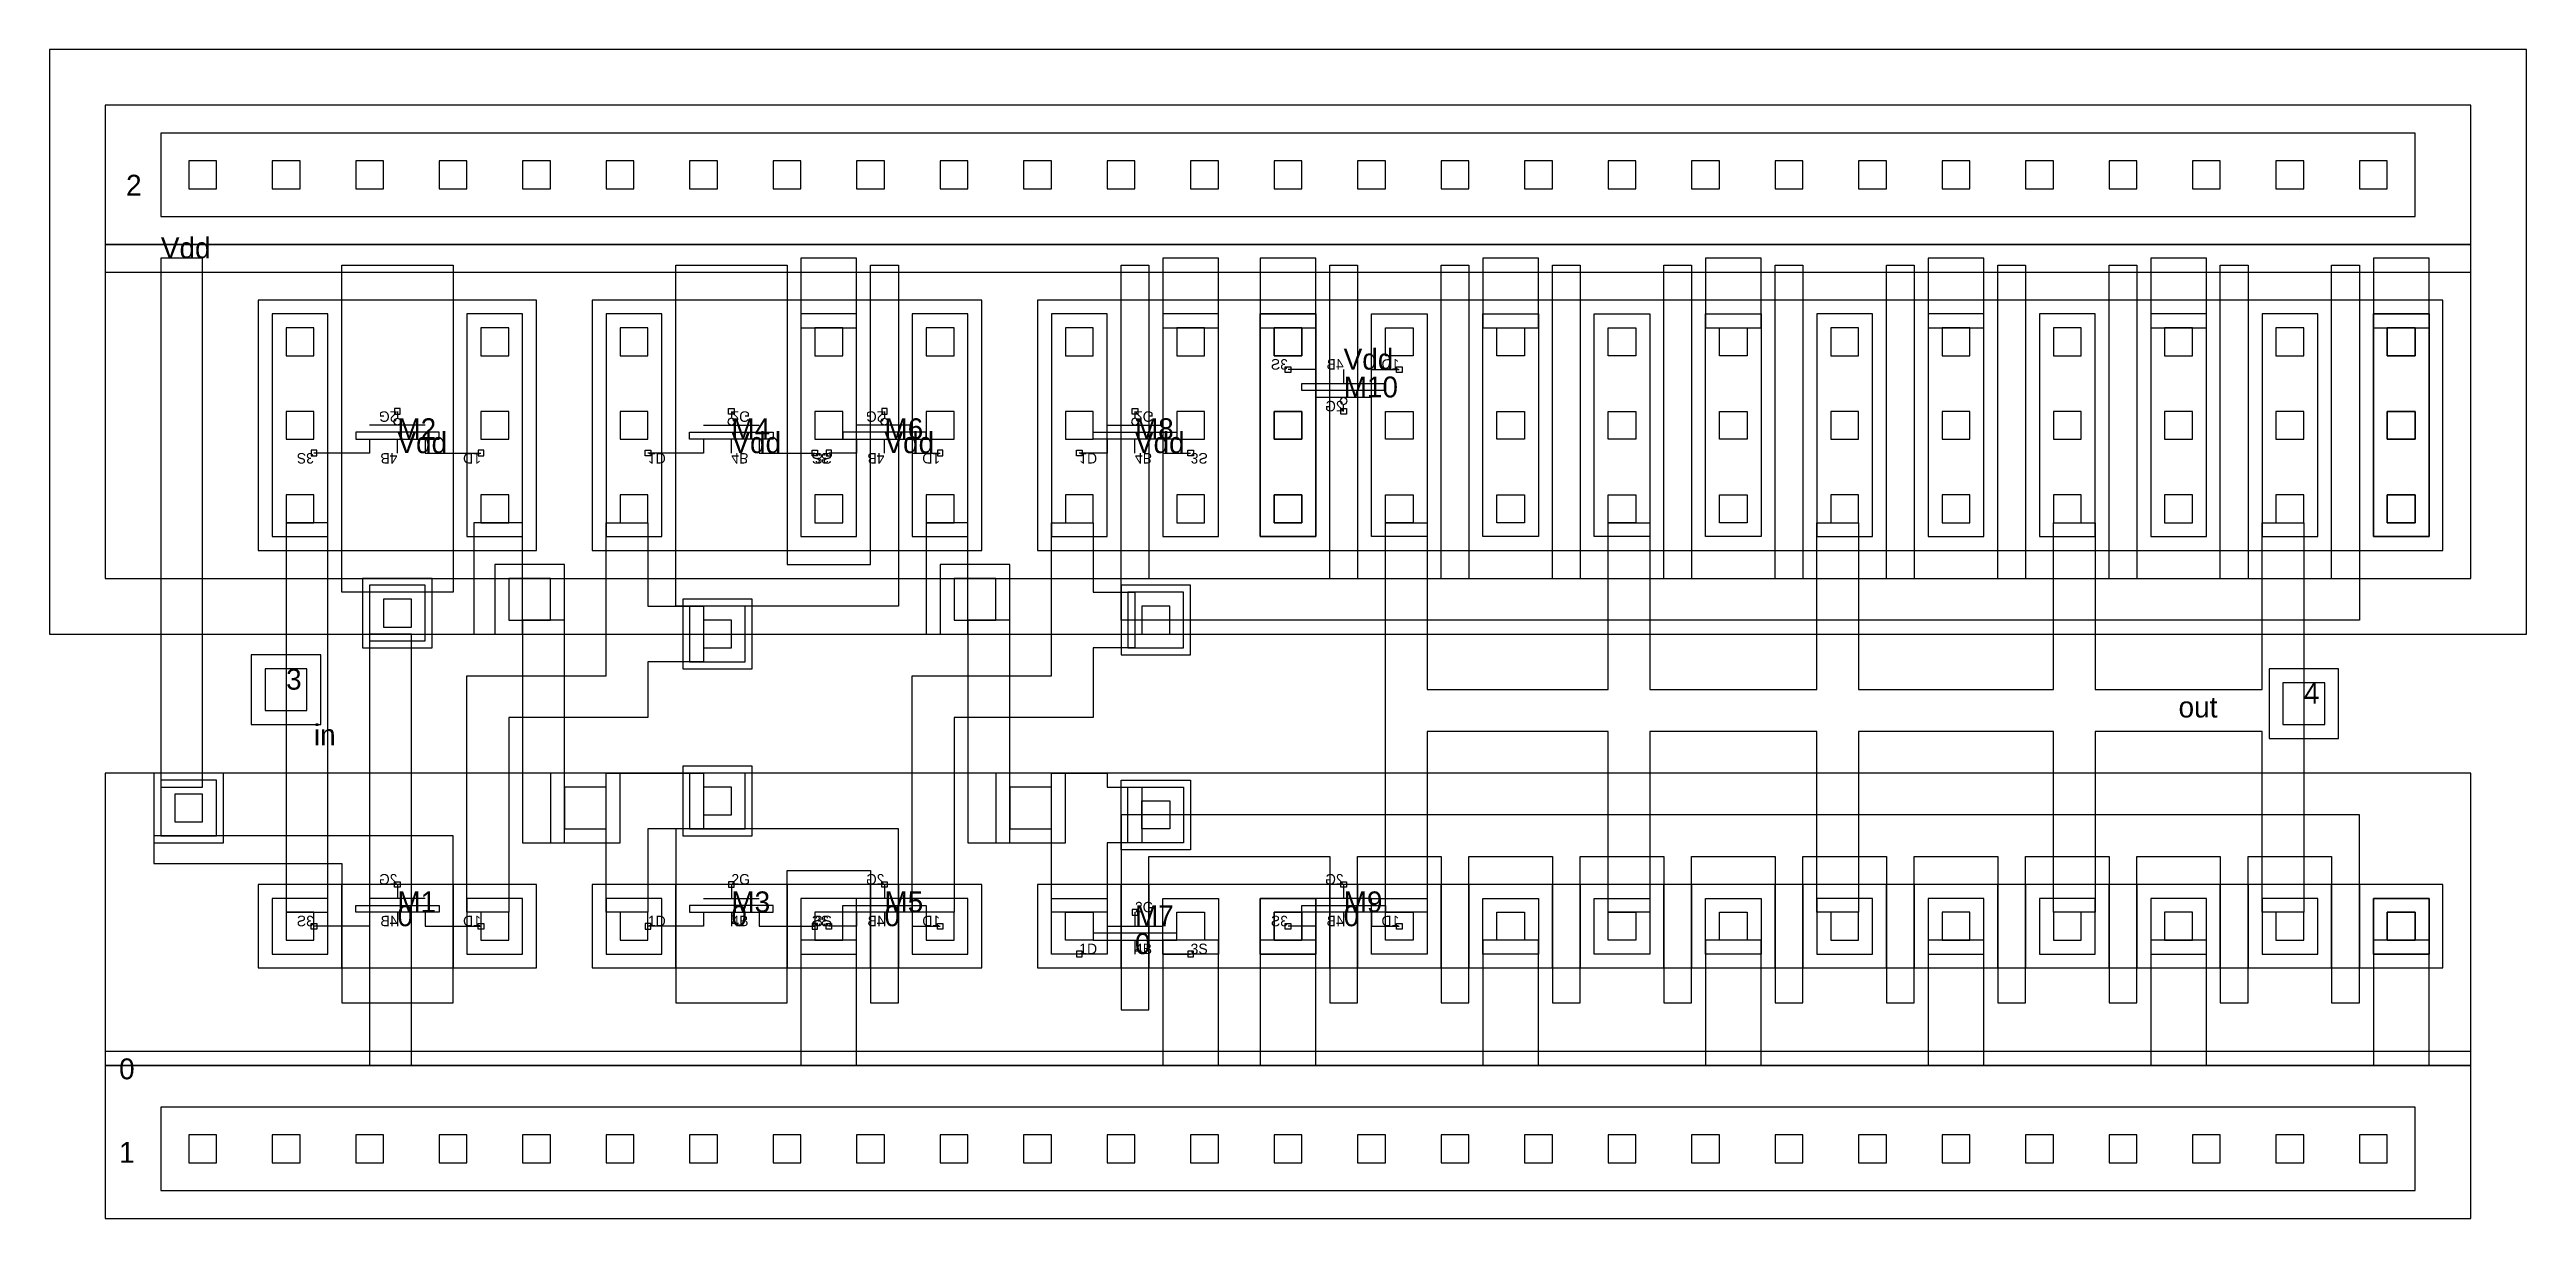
# Model space of a CAD drawing. Extents: x -4 to 794, y 0 to 644.
# Drawn here: x 616 to 794, y 110 to 194 of the extents above; entities that cross this region are included whole.
import ezdxf

# ---------------------------------------------------------------- set-up
doc = ezdxf.new("R2010")
doc.units = 0
for name, color, linetype in [('LAYER1', 7, 'CONTINUOUS'), ('LAYER10', 7, 'CONTINUOUS'), ('LAYER25', 7, 'CONTINUOUS'), ('LAYER4', 7, 'CONTINUOUS'), ('LAYER42', 7, 'CONTINUOUS'), ('LAYER43', 7, 'CONTINUOUS'), ('LAYER44', 7, 'CONTINUOUS'), ('LAYER45', 7, 'CONTINUOUS'), ('LAYER46', 7, 'CONTINUOUS'), ('LAYER49', 7, 'CONTINUOUS'), ('LAYER5', 7, 'CONTINUOUS'), ('LAYER50', 7, 'CONTINUOUS'), ('LAYER51', 7, 'CONTINUOUS'), ('LAYER6', 7, 'CONTINUOUS'), ('LAYER8', 7, 'CONTINUOUS'), ('LAYER9', 7, 'CONTINUOUS')]:
    doc.layers.add(name, color=color, linetype=linetype)

# ---------------------------------------------------------------- blocks, each defined once
blk = doc.blocks.new('CCM1_1')
at = {"layer": 'LAYER25'}
blk.add_lwpolyline([(-1, -1), (1, -1), (1, 1), (-1, 1), (-1, -1)], dxfattribs=at)
at = {"layer": 'LAYER49'}
blk.add_lwpolyline([(-2, -2), (2, -2), (2, 2), (-2, 2), (-2, -2)], dxfattribs=at)
blk = doc.blocks.new('CCM1_3')
at = {"layer": 'LAYER25'}
for points in [[(-1, 11), (1, 11), (1, 13), (-1, 13), (-1, 11)], [(-1, 5), (1, 5), (1, 7), (-1, 7), (-1, 5)], [(-1, -1), (1, -1), (1, 1), (-1, 1), (-1, -1)]]:
    blk.add_lwpolyline(points, dxfattribs=at)
at = {"layer": 'LAYER49'}
blk.add_lwpolyline([(-2, -2), (2, -2), (2, 14), (-2, 14), (-2, -2)], dxfattribs=at)
blk = doc.blocks.new('CCONT')
at = {"layer": 'LAYER25'}
blk.add_lwpolyline([(-1, -1), (1, -1), (1, 1), (-1, 1), (-1, -1)], dxfattribs=at)
blk = doc.blocks.new('CONT')
at = {"layer": 'LAYER25'}
blk.add_lwpolyline([(-1, -1), (1, -1), (1, 1), (-1, 1), (-1, -1)], dxfattribs=at)
blk = doc.blocks.new('M1V1M2')
at = {"layer": 'LAYER49'}
blk.add_lwpolyline([(-2.5, -2.5), (2.5, -2.5), (2.5, 2.5), (-2.5, 2.5), (-2.5, -2.5)], dxfattribs=at)
at = {"layer": 'LAYER50'}
blk.add_lwpolyline([(-1.5, -1.5), (1.5, -1.5), (1.5, 1.5), (-1.5, 1.5), (-1.5, -1.5)], dxfattribs=at)
at = {"layer": 'LAYER51'}
blk.add_lwpolyline([(-2.5, -2.5), (2.5, -2.5), (2.5, 2.5), (-2.5, 2.5), (-2.5, -2.5)], dxfattribs=at)
blk = doc.blocks.new('NMOS2X60_TOK')
at = {"layer": 'LAYER1'}
for points in [[(0, 2), (0, 1)], [(-2, 0), (-2, -1), (-4, -1)], [(-3, 0), (3, 0), (3, 0.5), (-3, 0.5), (-3, 0)], [(-2, 1), (2, 1)], [(0, 0), (0, -1)], [(2, 0), (2, -1), (4, -1)]]:
    blk.add_lwpolyline(points, dxfattribs=at)
at = {"layer": 'LAYER8'}
blk.add_lwpolyline([(-0.2, 1.8), (0.2, 1.8), (0.2, 2.2), (-0.2, 2.2), (-0.2, 1.8)], dxfattribs=at)
at = {"layer": 'LAYER9'}
for points in [[(-4.2, -1.2), (-3.8, -1.2), (-3.8, -0.8), (-4.2, -0.8), (-4.2, -1.2)], [(3.8, -1.2), (4.2, -1.2), (4.2, -0.8), (3.8, -0.8), (3.8, -1.2)]]:
    blk.add_lwpolyline(points, dxfattribs=at)
at = {"layer": 'LAYER5'}
for s, p in [('2G', (0, 2)), ('1D', (-4, -1)), ('4B', (0, -1)), ('3S', (4, -1))]:
    blk.add_text(s, height=0.75, dxfattribs=at).set_placement(p)
blk = doc.blocks.new('NMOS2X6_TOK')
at = {"layer": 'LAYER1'}
for points in [[(0, 2), (0, 1)], [(-2, 0), (-2, -1), (-4, -1)], [(-3, 0), (3, 0), (3, 0.5), (-3, 0.5), (-3, 0)], [(-2, 1), (2, 1)], [(0, 0), (0, -1)], [(2, 0), (2, -1), (4, -1)]]:
    blk.add_lwpolyline(points, dxfattribs=at)
at = {"layer": 'LAYER8'}
blk.add_lwpolyline([(-0.2, 1.8), (0.2, 1.8), (0.2, 2.2), (-0.2, 2.2), (-0.2, 1.8)], dxfattribs=at)
at = {"layer": 'LAYER9'}
for points in [[(-4.2, -1.2), (-3.8, -1.2), (-3.8, -0.8), (-4.2, -0.8), (-4.2, -1.2)], [(3.8, -1.2), (4.2, -1.2), (4.2, -0.8), (3.8, -0.8), (3.8, -1.2)]]:
    blk.add_lwpolyline(points, dxfattribs=at)
at = {"layer": 'LAYER5'}
for s, p in [('2G', (0, 2)), ('1D', (-4, -1)), ('4B', (0, -1)), ('3S', (4, -1))]:
    blk.add_text(s, height=0.75, dxfattribs=at).set_placement(p)
blk = doc.blocks.new('NMOS8X6_TOK')
at = {"layer": 'LAYER1'}
for points in [[(0, 2), (0, 1)], [(-2, 0), (-2, -1), (-6, -1)], [(-3, 0), (3, 0), (3, 0.5), (-3, 0.5), (-3, 0)], [(-2, 1), (2, 1)], [(0, 0), (0, -1)], [(2, 0), (2, -1), (6, -1)]]:
    blk.add_lwpolyline(points, dxfattribs=at)
at = {"layer": 'LAYER8'}
blk.add_lwpolyline([(-0.2, 1.8), (0.2, 1.8), (0.2, 2.2), (-0.2, 2.2), (-0.2, 1.8)], dxfattribs=at)
at = {"layer": 'LAYER9'}
for points in [[(-6.2, -1.2), (-5.8, -1.2), (-5.8, -0.8), (-6.2, -0.8), (-6.2, -1.2)], [(5.8, -1.2), (6.2, -1.2), (6.2, -0.8), (5.8, -0.8), (5.8, -1.2)]]:
    blk.add_lwpolyline(points, dxfattribs=at)
at = {"layer": 'LAYER5'}
for s, p in [('2G', (0, 2)), ('1D', (-6, -1)), ('4B', (0, -1)), ('3S', (6, -1))]:
    blk.add_text(s, height=0.75, dxfattribs=at).set_placement(p)
blk = doc.blocks.new('P1CCM1')
at = {"layer": 'LAYER25'}
blk.add_lwpolyline([(-1, -1), (1, -1), (1, 1), (-1, 1), (-1, -1)], dxfattribs=at)
at = {"layer": 'LAYER46'}
blk.add_lwpolyline([(-2.5, -2.5), (2.5, -2.5), (2.5, 2.5), (-2.5, 2.5), (-2.5, -2.5)], dxfattribs=at)
at = {"layer": 'LAYER49'}
blk.add_lwpolyline([(-2, -2), (2, -2), (2, 2), (-2, 2), (-2, -2)], dxfattribs=at)
blk = doc.blocks.new('PMOS2X180_TOK')
at = {"layer": 'LAYER1'}
for points in [[(-2, 0), (-2, 1), (-4, 1)], [(-3, -0.5), (3, -0.5), (3, 0), (-3, 0), (-3, -0.5)], [(0, 1), (0, 0)], [(2, 0), (2, 1), (4, 1)], [(-2, -1), (2, -1)], [(0, -1.5), (-0.18, -1.43), (-0.25, -1.25), (-0.18, -1.07), (0, -1), (0.18, -1.07), (0.25, -1.25), (0.18, -1.43), (0, -1.5)], [(0, -2), (0, -1.5)]]:
    blk.add_lwpolyline(points, dxfattribs=at)
at = {"layer": 'LAYER10'}
for points in [[(-4.2, 0.8), (-3.8, 0.8), (-3.8, 1.2), (-4.2, 1.2), (-4.2, 0.8)], [(3.8, 0.8), (4.2, 0.8), (4.2, 1.2), (3.8, 1.2), (3.8, 0.8)]]:
    blk.add_lwpolyline(points, dxfattribs=at)
at = {"layer": 'LAYER8'}
blk.add_lwpolyline([(-0.2, -2.2), (0.2, -2.2), (0.2, -1.8), (-0.2, -1.8), (-0.2, -2.2)], dxfattribs=at)
at = {"layer": 'LAYER5'}
for s, p in [('1D', (-4, 1)), ('4B', (0, 1)), ('3S', (4, 1)), ('2G', (0, -2))]:
    blk.add_text(s, height=0.75, dxfattribs=at).set_placement(p)
blk = doc.blocks.new('PMOS2X18_TOK')
at = {"layer": 'LAYER1'}
for points in [[(-2, 0), (-2, 1), (-4, 1)], [(-3, -0.5), (3, -0.5), (3, 0), (-3, 0), (-3, -0.5)], [(0, 1), (0, 0)], [(2, 0), (2, 1), (4, 1)], [(-2, -1), (2, -1)], [(0, -1.5), (-0.18, -1.43), (-0.25, -1.25), (-0.18, -1.07), (0, -1), (0.18, -1.07), (0.25, -1.25), (0.18, -1.43), (0, -1.5)], [(0, -2), (0, -1.5)]]:
    blk.add_lwpolyline(points, dxfattribs=at)
at = {"layer": 'LAYER10'}
for points in [[(-4.2, 0.8), (-3.8, 0.8), (-3.8, 1.2), (-4.2, 1.2), (-4.2, 0.8)], [(3.8, 0.8), (4.2, 0.8), (4.2, 1.2), (3.8, 1.2), (3.8, 0.8)]]:
    blk.add_lwpolyline(points, dxfattribs=at)
at = {"layer": 'LAYER8'}
blk.add_lwpolyline([(-0.2, -2.2), (0.2, -2.2), (0.2, -1.8), (-0.2, -1.8), (-0.2, -2.2)], dxfattribs=at)
at = {"layer": 'LAYER5'}
for s, p in [('1D', (-4, 1)), ('4B', (0, 1)), ('3S', (4, 1)), ('2G', (0, -2))]:
    blk.add_text(s, height=0.75, dxfattribs=at).set_placement(p)
blk = doc.blocks.new('PMOS8X18_TOK')
at = {"layer": 'LAYER1'}
for points in [[(-2, 0), (-2, 1), (-6, 1)], [(-3, -0.5), (3, -0.5), (3, 0), (-3, 0), (-3, -0.5)], [(0, 1), (0, 0)], [(2, 0), (2, 1), (6, 1)], [(-2, -1), (2, -1)], [(0, -1.5), (-0.18, -1.43), (-0.25, -1.25), (-0.18, -1.07), (0, -1), (0.18, -1.07), (0.25, -1.25), (0.18, -1.43), (0, -1.5)], [(0, -2), (0, -1.5)]]:
    blk.add_lwpolyline(points, dxfattribs=at)
at = {"layer": 'LAYER10'}
for points in [[(-6.2, 0.8), (-5.8, 0.8), (-5.8, 1.2), (-6.2, 1.2), (-6.2, 0.8)], [(5.8, 0.8), (6.2, 0.8), (6.2, 1.2), (5.8, 1.2), (5.8, 0.8)]]:
    blk.add_lwpolyline(points, dxfattribs=at)
at = {"layer": 'LAYER8'}
blk.add_lwpolyline([(-0.2, -2.2), (0.2, -2.2), (0.2, -1.8), (-0.2, -1.8), (-0.2, -2.2)], dxfattribs=at)
at = {"layer": 'LAYER5'}
for s, p in [('1D', (-6, 1)), ('4B', (0, 1)), ('3S', (6, 1)), ('2G', (0, -2))]:
    blk.add_text(s, height=0.75, dxfattribs=at).set_placement(p)
blk = doc.blocks.new('LINBUF1')
at = {"layer": 'LAYER10'}
for points in [[(11, 48), (17, 48), (17, 66), (11, 66), (11, 48)], [(25, 48), (31, 48), (31, 66), (25, 66), (25, 48)], [(35, 48), (41, 48), (41, 66), (35, 66), (35, 48)], [(49, 48), (55, 48), (55, 66), (49, 66), (49, 48)], [(57, 48), (63, 48), (63, 66), (57, 66), (57, 48)], [(67, 48), (73, 48), (73, 66), (67, 66), (67, 48)], [(75, 48), (88, 48), (88, 66), (75, 66), (75, 48)], [(90, 48), (96, 48), (96, 66), (90, 66), (90, 48)], [(98, 48), (104, 48), (104, 66), (98, 66), (98, 48)], [(106, 48), (112, 48), (112, 66), (106, 66), (106, 48)], [(114, 48), (120, 48), (120, 66), (114, 66), (114, 48)], [(122, 48), (128, 48), (128, 66), (122, 66), (122, 48)], [(130, 48), (136, 48), (136, 66), (130, 66), (130, 48)], [(138, 48), (144, 48), (144, 66), (138, 66), (138, 48)], [(146, 48), (152, 48), (152, 66), (146, 66), (146, 48)], [(154, 48), (160, 48), (160, 66), (154, 66), (154, 48)], [(162, 48), (168, 48), (168, 66), (162, 66), (162, 48)]]:
    blk.add_lwpolyline(points, dxfattribs=at)
at = {"layer": 'LAYER42'}
blk.add_lwpolyline([(-4, 42), (174, 42), (174, 84), (-4, 84), (-4, 42)], dxfattribs=at)
at = {"layer": 'LAYER43'}
for points in [[(4, 72), (166, 72), (166, 78), (4, 78), (4, 72)], [(11, 48), (31, 48), (31, 66), (11, 66), (11, 48)], [(35, 48), (63, 48), (63, 66), (35, 66), (35, 48)], [(67, 48), (128, 48), (128, 66), (67, 66), (67, 48)], [(122, 48), (168, 48), (168, 66), (122, 66), (122, 48)], [(11, 18), (31, 18), (31, 24), (11, 24), (11, 18)], [(35, 18), (63, 18), (63, 24), (35, 24), (35, 18)], [(67, 18), (128, 18), (128, 24), (67, 24), (67, 18)], [(122, 18), (168, 18), (168, 24), (122, 24), (122, 18)], [(4, 2), (166, 2), (166, 8), (4, 8), (4, 2)]]:
    blk.add_lwpolyline(points, dxfattribs=at)
at = {"layer": 'LAYER44'}
for points in [[(0, 46), (170, 46), (170, 70), (0, 70), (0, 46)], [(0, 0), (170, 0), (170, 11), (0, 11), (0, 0)]]:
    blk.add_lwpolyline(points, dxfattribs=at)
at = {"layer": 'LAYER45'}
for points in [[(0, 70), (170, 70), (170, 80), (0, 80), (0, 70)], [(0, 11), (170, 11), (170, 32), (0, 32), (0, 11)]]:
    blk.add_lwpolyline(points, dxfattribs=at)
at = {"layer": 'LAYER46'}
for points in [[(17, 68.5), (25, 68.5), (25, 45), (17, 45), (17, 68.5)], [(41, 68.5), (49, 68.5), (49, 47), (55, 47), (55, 68.5), (57, 68.5), (57, 44), (41, 44), (41, 68.5)], [(75, 46), (88, 46), (88, 68.5), (90, 68.5), (90, 46), (96, 46), (96, 68.5), (98, 68.5), (98, 46), (104, 46), (104, 68.5), (106, 68.5), (106, 46), (112, 46), (112, 68.5), (114, 68.5), (114, 46), (120, 46), (120, 68.5), (122, 68.5), (122, 46), (128, 46), (128, 68.5), (130, 68.5), (130, 46), (136, 46), (136, 68.5), (138, 68.5), (138, 46), (144, 46), (144, 68.5), (146, 68.5), (146, 46), (152, 46), (152, 68.5), (154, 68.5), (154, 46), (160, 46), (160, 68.5), (162, 68.5), (162, 43), (73, 43), (73, 68.5), (75, 68.5), (75, 46)], [(162, 15.5), (162, 29), (73, 29), (73, 25.5), (73, 15), (75, 15), (75, 26), (88, 26), (88, 15.5), (90, 15.5), (90, 26), (96, 26), (96, 15.5), (98, 15.5), (98, 26), (104, 26), (104, 15.5), (106, 15.5), (106, 26), (112, 26), (112, 15.5), (114, 15.5), (114, 26), (120, 26), (120, 15.5), (122, 15.5), (122, 26), (128, 26), (128, 15.5), (130, 15.5), (130, 26), (136, 26), (136, 15.5), (138, 15.5), (138, 26), (144, 26), (144, 15.5), (146, 15.5), (146, 26), (152, 26), (152, 15.5), (154, 15.5), (154, 26), (160, 26), (160, 15.5), (162, 15.5)], [(17, 15.5), (25, 15.5), (25, 25.5), (25, 27.5), (3.5, 27.5), (3.5, 25.5), (17, 25.5), (17, 15.5)], [(41, 15.5), (49, 15.5), (49, 25), (55, 25), (55, 15.5), (57, 15.5), (57, 28), (41, 28), (41, 15.5)]]:
    blk.add_lwpolyline(points, dxfattribs=at)
at = {"layer": 'LAYER49'}
for points in [[(0, 68), (170, 68), (170, 80), (0, 80), (0, 68)], [(4, 31), (7, 31), (7, 69), (4, 69), (4, 31)], [(50, 64), (54, 64), (54, 69), (50, 69), (50, 64)], [(76, 64), (80, 64), (80, 69), (76, 69), (76, 64)], [(83, 64), (87, 64), (87, 69), (83, 69), (83, 64)], [(99, 64), (103, 64), (103, 69), (99, 69), (99, 64)], [(115, 64), (119, 64), (119, 69), (115, 69), (115, 64)], [(131, 64), (135, 64), (135, 69), (131, 69), (131, 64)], [(147, 64), (151, 64), (151, 69), (147, 69), (147, 64)], [(163, 64), (167, 64), (167, 69), (163, 69), (163, 64)], [(13, 22), (16, 22), (16, 50), (13, 50), (13, 22)], [(36, 50), (39, 50), (39, 44), (43, 44), (43, 40), (39, 40), (39, 36), (29, 36), (29, 22), (26, 22), (26, 39), (36, 39), (36, 50)], [(26.5, 42), (30, 42), (30, 50), (26.5, 50), (26.5, 42)], [(68, 50), (71, 50), (71, 45), (74, 45), (74, 41), (71, 41), (71, 36), (61, 36), (61, 22), (58, 22), (58, 39), (68, 39), (68, 50)], [(59, 42), (62, 42), (62, 50), (59, 50), (59, 42)], [(92, 50), (95, 50), (95, 38), (108, 38), (108, 50), (111, 50), (111, 38), (123, 38), (123, 50), (126, 50), (126, 38), (140, 38), (140, 50), (143, 50), (143, 38), (155, 38), (155, 50), (158, 50), (158, 22), (155, 22), (155, 35), (143, 35), (143, 22), (140, 22), (140, 35), (126, 35), (126, 22), (123, 22), (123, 35), (111, 35), (111, 22), (108, 22), (108, 35), (95, 35), (95, 22), (92, 22), (92, 50)], [(19, 11), (22, 11), (22, 42), (19, 42), (19, 11)], [(36, 32), (43, 32), (43, 28), (39, 28), (39, 22), (36, 22), (36, 32)], [(68, 32), (72, 32), (72, 31), (74.5, 31), (74.5, 27), (72, 27), (72, 22), (68, 22), (68, 32)], [(50, 11), (54, 11), (54, 20), (50, 20), (50, 11)], [(76, 11), (80, 11), (80, 20), (76, 20), (76, 11)], [(83, 11), (87, 11), (87, 20), (83, 20), (83, 11)], [(99, 11), (103, 11), (103, 20), (99, 20), (99, 11)], [(115, 11), (119, 11), (119, 20), (115, 20), (115, 11)], [(131, 11), (135, 11), (135, 20), (131, 20), (131, 11)], [(147, 11), (151, 11), (151, 20), (147, 20), (147, 11)], [(163, 11), (167, 11), (167, 20), (163, 20), (163, 11)], [(0, 0), (170, 0), (170, 12), (0, 12), (0, 0)]]:
    blk.add_lwpolyline(points, dxfattribs=at)
at = {"layer": 'LAYER51'}
for points in [[(30, 27), (33, 27), (33, 43), (30, 43), (30, 27)], [(62, 27), (65, 27), (65, 43), (62, 43), (62, 27)]]:
    blk.add_lwpolyline(points, dxfattribs=at)
at = {"layer": 'LAYER9'}
for points in [[(11, 18), (17, 18), (17, 24), (11, 24), (11, 18)], [(25, 18), (31, 18), (31, 24), (25, 24), (25, 18)], [(35, 18), (41, 18), (41, 24), (35, 24), (35, 18)], [(49, 18), (55, 18), (55, 24), (49, 24), (49, 18)], [(57, 18), (63, 18), (63, 24), (57, 24), (57, 18)], [(67, 18), (73, 18), (73, 24), (67, 24), (67, 18)], [(75, 18), (88, 18), (88, 24), (75, 24), (75, 18)], [(90, 18), (96, 18), (96, 24), (90, 24), (90, 18)], [(98, 18), (104, 18), (104, 24), (98, 24), (98, 18)], [(106, 18), (112, 18), (112, 24), (106, 24), (106, 18)], [(114, 18), (120, 18), (120, 24), (114, 24), (114, 18)], [(122, 18), (128, 18), (128, 24), (122, 24), (122, 18)], [(130, 18), (136, 18), (136, 24), (130, 24), (130, 18)], [(138, 18), (144, 18), (144, 24), (138, 24), (138, 18)], [(146, 18), (152, 18), (152, 24), (146, 24), (146, 18)], [(154, 18), (160, 18), (160, 24), (154, 24), (154, 18)], [(162, 18), (168, 18), (168, 24), (162, 24), (162, 18)]]:
    blk.add_lwpolyline(points, dxfattribs=at)
for name, p in [('CCONT', (7, 75)), ('CONT', (13, 75)), ('CONT', (19, 75)), ('CONT', (25, 75)), ('CONT', (31, 75)), ('CONT', (37, 75)), ('CONT', (43, 75)), ('CONT', (49, 75)), ('CONT', (55, 75)), ('CONT', (61, 75)), ('CONT', (67, 75)), ('CONT', (73, 75)), ('CONT', (79, 75)), ('CONT', (85, 75)), ('CONT', (91, 75)), ('CONT', (97, 75)), ('CONT', (103, 75)), ('CONT', (109, 75)), ('CONT', (115, 75)), ('CONT', (121, 75)), ('CONT', (127, 75)), ('CONT', (133, 75)), ('CONT', (139, 75)), ('CONT', (145, 75)), ('CONT', (151, 75)), ('CONT', (157, 75)), ('CONT', (163, 75)), ('CCM1_3', (85, 51)), ('CCM1_3', (125, 51)), ('CCM1_3', (133, 51)), ('CCM1_3', (141, 51)), ('CCM1_3', (149, 51)), ('CCM1_3', (157, 51)), ('CCM1_3', (165, 51)), ('P1CCM1', (21, 43.5)), ('P1CCM1', (44, 42)), ('P1CCM1', (75.5, 43)), ('M1V1M2', (13, 38)), ('M1V1M2', (158, 37)), ('P1CCM1', (44, 30)), ('P1CCM1', (6, 29.5)), ('NMOS8X6_TOK', (45, 22)), ('CCM1_1', (14, 21)), ('CCM1_1', (28, 21)), ('CCM1_1', (38, 21)), ('CCM1_1', (52, 21)), ('CCM1_1', (60, 21)), ('NMOS2X6_TOK', (74, 20)), ('CCM1_1', (85, 21)), ('CCM1_1', (125, 21)), ('CCM1_1', (133, 21)), ('CCM1_1', (141, 21)), ('CCM1_1', (149, 21)), ('CCM1_1', (157, 21)), ('CCM1_1', (165, 21)), ('CCONT', (7, 5)), ('CONT', (13, 5)), ('CONT', (19, 5)), ('CONT', (25, 5)), ('CONT', (31, 5)), ('CONT', (37, 5)), ('CONT', (43, 5)), ('CONT', (49, 5)), ('CONT', (55, 5)), ('CONT', (61, 5)), ('CONT', (67, 5)), ('CONT', (73, 5)), ('CONT', (79, 5)), ('CONT', (85, 5)), ('CONT', (91, 5)), ('CONT', (97, 5)), ('CONT', (103, 5)), ('CONT', (109, 5)), ('CONT', (115, 5)), ('CONT', (121, 5)), ('CONT', (127, 5)), ('CONT', (133, 5)), ('CONT', (139, 5)), ('CONT', (145, 5)), ('CONT', (151, 5)), ('CONT', (157, 5)), ('CONT', (163, 5))]:
    blk.add_blockref(name, p)
at = {"rotation": 180}
for name, p in [('CCM1_3', (14, 63)), ('CCM1_3', (28, 63)), ('CCM1_3', (38, 63)), ('CCM1_3', (52, 63)), ('CCM1_3', (60, 63)), ('CCM1_3', (70, 63)), ('CCM1_3', (78, 63)), ('PMOS8X18_TOK', (21, 56)), ('PMOS2X18_TOK', (56, 56)), ('M1V1M2', (30.5, 44.5)), ('M1V1M2', (62.5, 44.5)), ('M1V1M2', (34.5, 29.5)), ('M1V1M2', (66.5, 29.5))]:
    blk.add_blockref(name, p, dxfattribs=at)
at = {"xscale": -1}
for name, p in [('CCM1_3', (85, 51)), ('CCM1_3', (93, 51)), ('CCM1_3', (101, 51)), ('CCM1_3', (109, 51)), ('CCM1_3', (117, 51)), ('CCM1_3', (165, 51)), ('PMOS2X180_TOK', (89, 60)), ('NMOS8X6_TOK', (21, 22)), ('NMOS2X6_TOK', (56, 22)), ('NMOS2X60_TOK', (89, 22)), ('CCM1_1', (85, 21)), ('CCM1_1', (93, 21)), ('CCM1_1', (101, 21)), ('CCM1_1', (109, 21)), ('CCM1_1', (117, 21)), ('CCM1_1', (165, 21))]:
    blk.add_blockref(name, p, dxfattribs=at)
at = {"xscale": -1, "rotation": 180}
for name, p in [('PMOS8X18_TOK', (45, 56)), ('PMOS2X18_TOK', (74, 56)), ('P1CCM1', (75.5, 29)), ('CCM1_1', (70, 21)), ('CCM1_1', (78, 21))]:
    blk.add_blockref(name, p, dxfattribs=at)
at = {"layer": 'LAYER4'}
for s, p in [('Vdd', (4, 69)), ('Vdd', (89, 61)), ('Vdd', (21, 55)), ('Vdd', (45, 55)), ('Vdd', (56, 55)), ('Vdd', (74, 55)), ('out', (149, 36)), ('in', (15, 34)), ('0', (21, 21)), ('0', (45, 21)), ('0', (56, 21)), ('0', (89, 21)), ('0', (74, 19)), ('0', (1, 10))]:
    blk.add_text(s, height=1.5, dxfattribs=at).set_placement(p)
at = {"layer": 'LAYER5'}
for s, p in [('2', (1.5, 73.5)), ('3', (13, 38)), ('4', (158, 37)), ('1', (1, 4))]:
    blk.add_text(s, height=1.5, dxfattribs=at).set_placement(p)
at = {"layer": 'LAYER6'}
for s, p in [('M10', (89, 59)), ('M2', (21, 56)), ('M4', (45, 56)), ('M6', (56, 56)), ('M8', (74, 56)), ('M1', (21, 22)), ('M3', (45, 22)), ('M5', (56, 22)), ('M9', (89, 22)), ('M7', (74, 21))]:
    blk.add_text(s, height=1.5, dxfattribs=at).set_placement(p)

msp = doc.modelspace()

# ---------------------------------------------------------------- block references
msp.add_blockref('LINBUF1', (620, 110))

doc.saveas('drawing.dxf')
